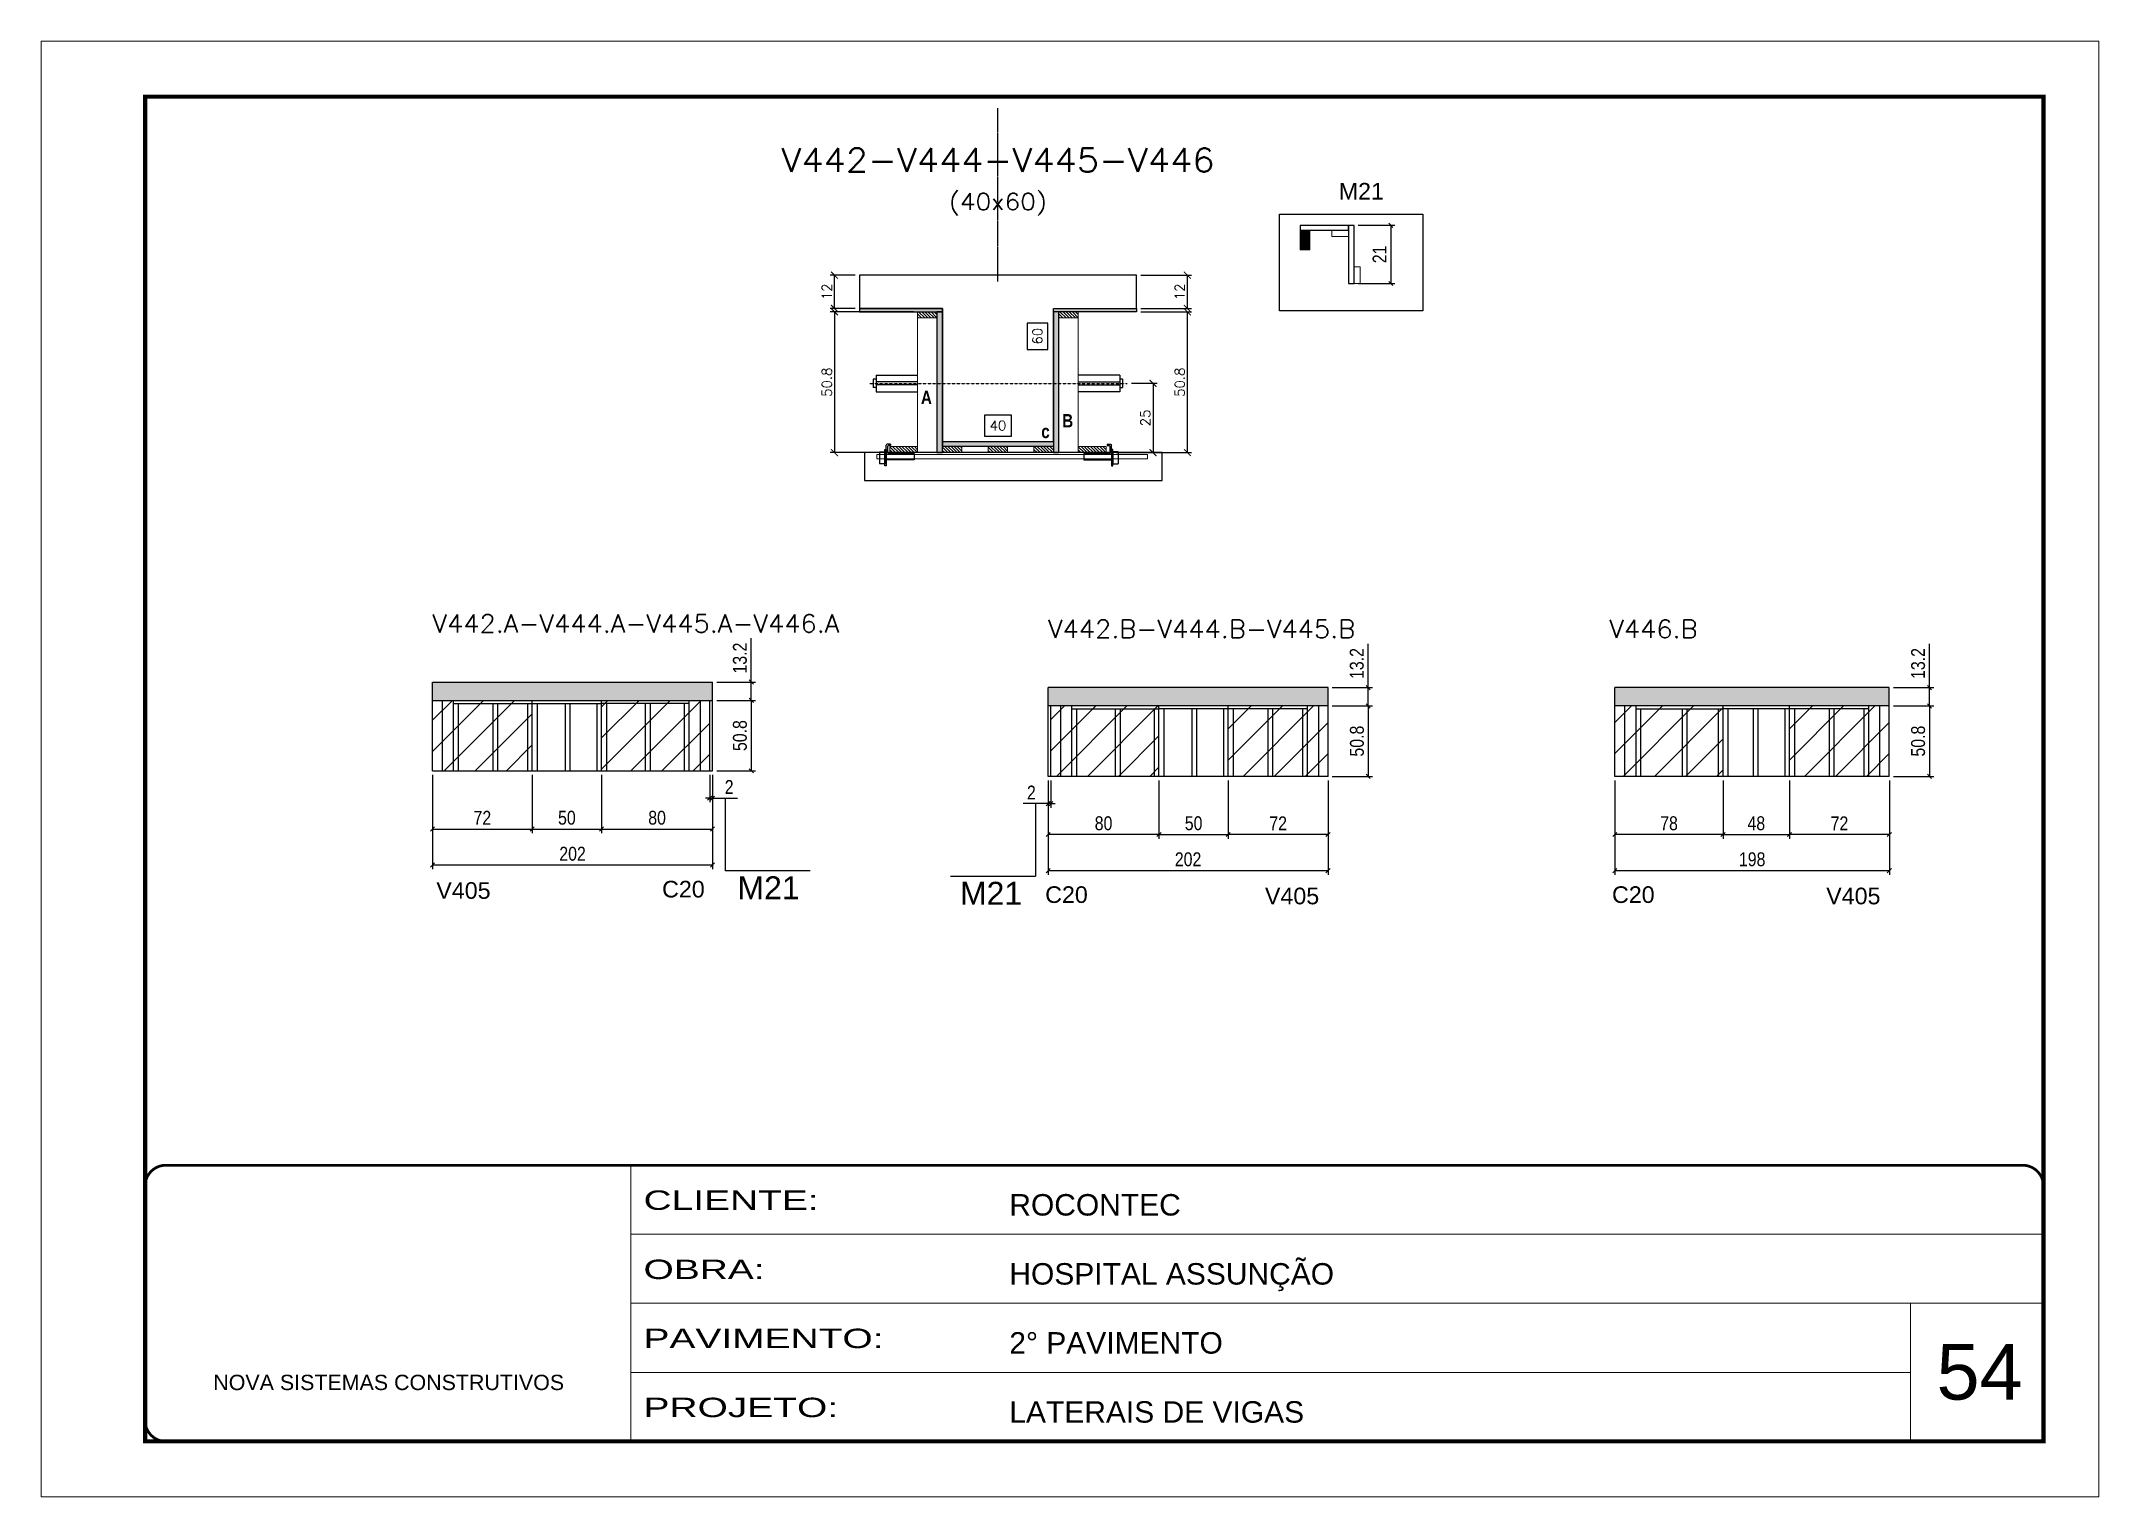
# Model space of a CAD drawing. Extents: x 137137 to 143418, y 10464 to 34486.
# Drawn here: x 138722 to 140207, y 18504 to 19554 of the extents above; entities that cross this region are included whole.
import ezdxf
from ezdxf.enums import TextEntityAlignment as Align

# ---------------------------------------------------------------- set-up
doc = ezdxf.new("R2010")
doc.units = 0
for name, pattern in [('CONTINUO', [0]), ('DASHED', [0.75, 0.5, -0.25]), ('HIDDEN', [0.375, 0.25, -0.125])]:
    doc.linetypes.add(name, pattern=pattern)
for name, color, linetype in [('5', 5, 'Continuous'), ('barrote', 251, 'Continuous'), ('COTA', 241, 'Continuous'), ('Cota Seção (2x)', 4, 'Continuous'), ('detalhes', 4, 'Continuous'), ('NOMENCLATURA', 7, 'Continuous'), ('Painéis', 200, 'Continuous'), ('presilha', 1, 'Continuous'), ('Reaproveitamento', 251, 'Continuous'), ('SARR_2.2x7', 40, 'Continuous'), ('SARR_3.5x7', 81, 'Continuous'), ('TENSOR', 3, 'Continuous'), ('Texto de Titulo', 7, 'Continuous'), ('Texto Qtd Sarr', 242, 'Continuous')]:
    doc.layers.add(name, color=color, linetype=linetype)
for name, color, linetype, lineweight in [('CARIMBO', 255, 'Continuous', 9), ('CONCRETO', 251, 'Continuous', 25), ('Folhas', 255, 'Continuous', 9), ('Hachura', 251, 'Continuous', 9), ('Madeira', 126, 'Continuous', 18), ('Sarr 2.2x7', 40, 'Continuous', 9), ('SARRAFO DE PRESSAO', 251, 'DASHED', 9), ('SCO-___-LAJ', 2, 'Continuous', 0), ('Texto Seção', 7, 'Continuous', 15)]:
    doc.layers.add(name, color=color, linetype=linetype, lineweight=lineweight)
doc.styles.add('ARIAL', font='arial.ttf')
doc.styles.add('COTA TECNICA', font='techl___.ttf', dxfattribs={"height": 10})
doc.styles.add('REGUA-120', font='ROMANS.shx', dxfattribs={"height": 15})
doc.styles.add('Romans', font='romans.shx')
doc.styles.get("Standard").update_dxf_attribs({"font": 'arial.ttf'})
doc.styles.add('TECNICA', font='techb___.ttf', dxfattribs={"height": 10})
doc.styles.add('Tecnologia', font='')
doc.styles.get('Tecnologia').set_extended_font_data('Forgotten Futurist')
doc.dimstyles.new('Cota Seção (2x)', dxfattribs={"dimtxt": 7, "dimasz": 5, "dimexe": 3, "dimexo": 3, "dimgap": 2, "dimtad": 3, "dimdec": 1, "dimlfac": 0.5, "dimzin": 12, "dimdsep": 46, "dimtxsty": 'Romans', "dimblk": 'ARCHTICK', "dimcen": 0, "dimclrd": 4, "dimclre": 4, "dimclrt": 1, "dimadec": 1, "dimazin": 3, "dimtfac": 1, "dimtdec": 1, "dimtmove": 0, "dimatfit": 3, "dimldrblk": 'OBLIQUE', "dimfxl": 1, "dimtolj": 1, "dimtzin": 12, "dimarcsym": 0})
doc.dimstyles.new('Cota Seção interna', dxfattribs={"dimtxt": 7, "dimasz": 6, "dimexe": 0.18, "dimexo": 2, "dimgap": -4, "dimtad": 3, "dimdec": 1, "dimlfac": 0.5, "dimzin": 12, "dimdsep": 46, "dimtxsty": 'Romans', "dimblk": 'ARCHTICK', "dimcen": 0.09, "dimse1": 1, "dimse2": 1, "dimsd1": 1, "dimsd2": 1, "dimclrd": 180, "dimclre": 5, "dimclrt": 1, "dimadec": 0, "dimazin": 3, "dimtfac": 1, "dimtdec": 1, "dimtofl": 0, "dimtmove": 0, "dimatfit": 3, "dimldrblk": 'ARCHTICK', "dimfxl": 1, "dimtolj": 1, "dimtzin": 0, "dimarcsym": 0})
doc.dimstyles.new('PAINEL', dxfattribs={"dimtxt": 10, "dimasz": 3, "dimexe": 3, "dimexo": 3, "dimgap": 3, "dimtad": 1, "dimdec": 1, "dimzin": 12, "dimdsep": 46, "dimtxsty": 'COTA TECNICA', "dimblk1": 'OBLIQUE', "dimblk2": 'OBLIQUE', "dimsah": 1, "dimcen": 0.9, "dimclrd": 4, "dimclre": 4, "dimclrt": 240, "dimadec": 1, "dimazin": 3, "dimtfac": 1, "dimtdec": 1, "dimtmove": 0, "dimatfit": 3, "dimfxl": 1, "dimtolj": 1, "dimtzin": 12, "dimarcsym": 0})
pattern_1 = [(45, (-1585, -4e-12), (-11.2253202, 11.2253202), [])]
pattern_2 = [(45, (-1745.404, -4e-12), (-11.2253202, 11.2253202), [])]

msp = doc.modelspace()

# ---------------------------------------------------------------- texts
at = {"layer": '5', "color": 7, "linetype": 'Continuous'}
msp.add_text('M21', height=12, rotation=359.99996, dxfattribs=at).set_placement((139658.73, 19440.06))
at = {"layer": '5', "linetype": 'Continuous'}
for s, rotation, p in [('C20', 359.99996, (139170.42, 18936.64)), ('V405', 359.99996, (139007.48, 18935.66)), ('C20', 0.00004, (139446.88, 18932.68)), ('V405', 0.00004, (139605.48, 18931.7)), ('C20', 0.00004, (139855.95, 18932.68)), ('V405', 0.00004, (140010.55, 18931.7))]:
    msp.add_text(s, height=12, rotation=rotation, dxfattribs=at).set_placement(p)
at = {"layer": 'CARIMBO', "style": 'ARIAL'}
msp.add_text('54', height=40, dxfattribs=at).set_placement((140090.15, 18574.44))
at = {"layer": 'detalhes', "style": 'TECNICA'}
for s, p in [('A', (139357.19, 19292.53)), ('c', (139444.05, 19268)), ('B', (139459.15, 19275.69))]:
    msp.add_text(s, height=9.6, dxfattribs=at).set_placement(p)
at = {"layer": 'NOMENCLATURA', "linetype": 'Continuous'}
for p in [(139224.82, 18935.37), (139385.43, 18931.42)]:
    msp.add_text('M21', height=16.5, dxfattribs=at).set_placement(p)
at = {"layer": 'Texto Seção', "style": 'REGUA-120', "width": 1.05}
for s, p in [('V442.A-V444.A-V445.A-V446.A', (139004.72, 19127.76)), ('V442.B-V444.B-V445.B', (139448.96, 19123.81)), ('V446.B', (139854.03, 19123.81))]:
    msp.add_text(s, height=13, dxfattribs=at).set_placement(p)

# ---------------------------------------------------------------- blocks, each defined once
blk = doc.blocks.new('9999999999')
at = {"color": 30, "linetype": 'CONTINUO'}
for p, q in [((98564.6, 34230.2), (98564.6, 34429.4)), ((98564.6, 34379.6), (99584, 34379.6)), ((98564.6, 34329.8), (99488, 34329.8)), ((99584, 34329.8), (99488, 34329.8)), ((99488, 34329.8), (99488, 34230.2)), ((98564.6, 34280), (99488, 34280))]:
    blk.add_line(p, q, dxfattribs=at)
at = {"color": 30, "linetype": 'CONTINUO', "const_width": 2}
blk.add_lwpolyline([(99584, 34230.2), (99584, 34414.4, 0.414214), (99569, 34429.4), (98229, 34429.4, 0.414214), (98214, 34414.4), (98214, 34245.2, 0.414214), (98229, 34230.2), (99584, 34230.2)], format="xyb", dxfattribs=at)
at = {"layer": 'Folhas'}
blk.add_lwpolyline([(98139, 34190.2), (99624, 34190.2), (99624, 35240.2), (98139, 35240.2)], close=True, dxfattribs=at)
at = {"layer": 'Folhas', "color": 30, "const_width": 3}
blk.add_lwpolyline([(98214, 34230.2), (99584, 34230.2), (99584, 35200.2), (98214, 35200.2)], close=True, dxfattribs=at)
at = {"color": 7, "linetype": 'Continuous', "ltscale": 5, "style": 'ARIAL'}
for s, height, p in [('ROCONTEC', 15.48, (98837.7, 34393.1)), ('HOSPITAL ASSUNÇÃO', 15.483, (98837.7, 34343.3)), ('2° PAVIMENTO', 15.483, (98837.7, 34293.5)), ('NOVA SISTEMAS CONSTRUTIVOS', 11.059, (98263.2, 34267.2)), ('LATERAIS DE VIGAS', 15.483, (98837.7, 34243.7))]:
    blk.add_text(s, height=height, dxfattribs=at).set_placement(p)
at = {"layer": 'Folhas', "color": 7, "style": 'Tecnologia', "width": 1.5}
for s, p in [('CLIENTE:', (98573.7, 34397.2)), ('OBRA:', (98573.7, 34347.3)), ('PAVIMENTO:', (98573.7, 34297.5)), ('PROJETO:', (98573.7, 34247.7))]:
    blk.add_text(s, height=14, dxfattribs=at).set_placement(p)
blk = doc.blocks.new('_ArchTick')
at = {"color": 0, "linetype": 'ByBlock', "const_width": 0.15}
blk.add_lwpolyline([(-0.5, -0.5), (0.5, 0.5)], dxfattribs=at)
blk = doc.blocks.new('*D1594')
at = {"layer": 'COTA', "color": 4, "lineweight": -2, "transparency": 16777216}
for p, q in [((139515.8, 19359.1), (139552.5, 19359.1)), ((139549.5, 19257.5), (139549.5, 19359.1)), ((139498.2, 19257.5), (139552.5, 19257.5))]:
    blk.add_line(p, q, dxfattribs=at)
at = {"layer": 'Defpoints', "color": 0, "transparency": 16777216}
for p in [(139512.8, 19359.1), (139549.5, 19359.1), (139495.2, 19257.5)]:
    blk.add_point(p, dxfattribs=at)
at = {"layer": 'COTA', "color": 4, "lineweight": -2, "transparency": 16777216, "xscale": 5, "yscale": 5, "zscale": 5}
for p, rotation in [((139549.5, 19359.1), 90), ((139549.5, 19257.5), 270)]:
    blk.add_blockref('_ArchTick', p, dxfattribs=dict(at, rotation=rotation))
at = {"layer": 'COTA', "color": 1, "transparency": 16777216, "insert": (139544, 19308.3), "char_height": 7, "attachment_point": 5, "rotation": 90, "style": 'Romans'}
blk.add_mtext('\\A1;50.8', dxfattribs=at)
blk = doc.blocks.new('_Oblique')
at = {"color": 0, "linetype": 'ByBlock', "lineweight": -2}
blk.add_line((-0.5, -0.5), (0.5, 0.5), dxfattribs=at)
blk = doc.blocks.new('*D1595')
at = {"layer": 'COTA', "color": 4, "lineweight": -2, "transparency": 16777216}
for p, q in [((139515.8, 19385.5), (139552.5, 19385.5)), ((139549.5, 19361.5), (139549.5, 19385.5)), ((139515.8, 19361.5), (139552.5, 19361.5))]:
    blk.add_line(p, q, dxfattribs=at)
at = {"layer": 'Defpoints', "color": 0, "transparency": 16777216}
for p in [(139512.8, 19385.5), (139549.5, 19385.5), (139512.8, 19361.5)]:
    blk.add_point(p, dxfattribs=at)
at = {"layer": 'COTA', "color": 4, "lineweight": -2, "transparency": 16777216, "xscale": 5, "yscale": 5, "zscale": 5}
for p, rotation in [((139549.5, 19385.5), 90), ((139549.5, 19361.5), 270)]:
    blk.add_blockref('_ArchTick', p, dxfattribs=dict(at, rotation=rotation))
at = {"layer": 'COTA', "color": 1, "transparency": 16777216, "insert": (139544, 19373.5), "char_height": 7, "attachment_point": 5, "rotation": 90, "style": 'Romans'}
blk.add_mtext('\\A1;12', dxfattribs=at)
blk = doc.blocks.new('*D1596')
at = {"layer": 'Cota Seção (2x)', "color": 180, "lineweight": -2, "transparency": 16777216}
for p, q in [((139448.8, 19351), (139433.8, 19351)), ((139433.8, 19351), (139433.8, 19332)), ((139448.8, 19332), (139448.8, 19351)), ((139433.8, 19332), (139448.8, 19332))]:
    blk.add_line(p, q, dxfattribs=at)
at = {"layer": 'Defpoints', "color": 0, "transparency": 16777216}
for p in [(139452.8, 19385.5), (139452.8, 19385.5), (139452.8, 19265.5)]:
    blk.add_point(p, dxfattribs=at)
at = {"layer": 'Cota Seção (2x)', "color": 1, "transparency": 16777216, "insert": (139441.3, 19341.5), "char_height": 7, "attachment_point": 5, "rotation": 90, "style": 'Romans'}
blk.add_mtext('\\A1;60', dxfattribs=at)
blk = doc.blocks.new('PRESILHA METÁLICA 1')
at = {"layer": 'presilha'}
for p, q in [((0, 13), (6, 13)), ((0, 13), (0, 0)), ((6, 0), (0, 0)), ((6, 15.5), (7.5, 15.5)), ((6, -2.5), (6, 15.5)), ((6, 13), (6, 0)), ((7.5, 10.6), (7.5, 19.9)), ((7.5, 15.5), (7.5, -2.5)), ((37.5, 4.1), (7.5, 4.1)), ((12, 21), (8.6, 21)), ((9, 11.6), (9, 18.9)), ((12, 19.5), (9.6, 19.5)), ((37.5, 11), (9.6, 11)), ((12, 21), (12, 19.5)), ((37.5, 11), (37.5, 4.1)), ((7.5, -2.5), (6, -2.5))]:
    blk.add_line(p, q, dxfattribs=at)
for centre, radius, start, end in [((8.6, 19.9), 1.14, 90, 180), ((9.6, 18.9), 0.57, 90, 180), ((9.6, 11.6), 0.57, 180, 270)]:
    blk.add_arc(centre, radius, start, end, dxfattribs=at)
blk = doc.blocks.new('*D1597')
at = {"layer": 'Cota Seção (2x)', "color": 180, "lineweight": -2, "transparency": 16777216}
for p, q in [((139422.5, 19284.5), (139403.1, 19284.5)), ((139403.1, 19284.5), (139403.1, 19269.5)), ((139422.5, 19269.5), (139422.5, 19284.5)), ((139403.1, 19269.5), (139422.5, 19269.5))]:
    blk.add_line(p, q, dxfattribs=at)
at = {"layer": 'Defpoints', "color": 0, "transparency": 16777216}
for p in [(139452.8, 19265.5), (139372.8, 19257.5), (139452.8, 19257.5)]:
    blk.add_point(p, dxfattribs=at)
at = {"layer": 'Cota Seção (2x)', "color": 1, "transparency": 16777216, "insert": (139412.8, 19277), "char_height": 7, "attachment_point": 5, "style": 'Romans'}
blk.add_mtext('\\A1;40', dxfattribs=at)
blk = doc.blocks.new('*D1598')
at = {"layer": 'COTA', "color": 4, "lineweight": -2, "transparency": 16777216}
for p, q in [((139351.8, 19359.1), (139291.8, 19359.1)), ((139294.8, 19359.1), (139294.8, 19257.5)), ((139351.8, 19257.5), (139291.8, 19257.5))]:
    blk.add_line(p, q, dxfattribs=at)
at = {"layer": 'Defpoints', "color": 0, "transparency": 16777216}
for p in [(139354.8, 19359.1), (139294.8, 19257.5), (139354.8, 19257.5)]:
    blk.add_point(p, dxfattribs=at)
at = {"layer": 'COTA', "color": 4, "lineweight": -2, "transparency": 16777216, "xscale": 5, "yscale": 5, "zscale": 5}
for p, rotation in [((139294.8, 19359.1), 90), ((139294.8, 19257.5), 270)]:
    blk.add_blockref('_ArchTick', p, dxfattribs=dict(at, rotation=rotation))
at = {"layer": 'COTA', "color": 1, "transparency": 16777216, "insert": (139289.3, 19308.3), "char_height": 7, "attachment_point": 5, "rotation": 90, "style": 'Romans'}
blk.add_mtext('\\A1;50.8', dxfattribs=at)
blk = doc.blocks.new('*D1599')
at = {"layer": 'COTA', "color": 4, "lineweight": -2, "transparency": 16777216}
for p, q in [((139509.1, 19307.5), (139527.7, 19307.5)), ((139524.7, 19307.5), (139524.7, 19257.5)), ((139509.1, 19257.5), (139527.7, 19257.5))]:
    blk.add_line(p, q, dxfattribs=at)
at = {"layer": 'Defpoints', "color": 0, "transparency": 16777216}
for p in [(139506.1, 19307.5), (139506.1, 19257.5), (139524.7, 19257.5)]:
    blk.add_point(p, dxfattribs=at)
at = {"layer": 'COTA', "color": 4, "lineweight": -2, "transparency": 16777216, "xscale": 5, "yscale": 5, "zscale": 5}
for p, rotation in [((139524.7, 19307.5), 90), ((139524.7, 19257.5), 270)]:
    blk.add_blockref('_ArchTick', p, dxfattribs=dict(at, rotation=rotation))
at = {"layer": 'COTA', "color": 1, "transparency": 16777216, "insert": (139519.2, 19282.5), "char_height": 7, "attachment_point": 5, "rotation": 90, "style": 'Romans'}
blk.add_mtext('\\A1;25', dxfattribs=at)
blk = doc.blocks.new('titulo1')
at = {"layer": 'Defpoints', "color": 252, "linetype": 'HIDDEN', "ltscale": 2}
blk.add_line((0, 0), (0, 125), dxfattribs=at)
at = {"layer": 'Defpoints', "style": 'Romans', "oblique": 15}
blk.add_attdef('FOLHA', text='', height=10, dxfattribs=at).set_placement((0, 15.6), align=Align.MIDDLE_CENTER)
at = {"layer": 'Texto Qtd Sarr', "color": 3, "style": 'Romans', "oblique": 15}
for tag, height, p in [('TITULO', 17, (0, 71.4)), ('SEÇÃO', 12, (0, 41.5))]:
    blk.add_attdef(tag, text='', height=height, dxfattribs=at).set_placement(p, align=Align.MIDDLE_CENTER)
blk = doc.blocks.new('*D1899')
at = {"layer": 'COTA', "color": 4, "lineweight": -2, "transparency": 16777216}
for p, q in [((139309.8, 19385.5), (139291.8, 19385.5)), ((139294.8, 19361.5), (139294.8, 19385.5)), ((139309.8, 19361.5), (139291.8, 19361.5))]:
    blk.add_line(p, q, dxfattribs=at)
at = {"layer": 'Defpoints', "color": 0, "transparency": 16777216}
for p in [(139294.8, 19385.5), (139312.8, 19385.5), (139312.8, 19361.5)]:
    blk.add_point(p, dxfattribs=at)
at = {"layer": 'COTA', "color": 4, "lineweight": -2, "transparency": 16777216, "xscale": 5, "yscale": 5, "zscale": 5}
for p, rotation in [((139294.8, 19385.5), 90), ((139294.8, 19361.5), 270)]:
    blk.add_blockref('_ArchTick', p, dxfattribs=dict(at, rotation=rotation))
at = {"layer": 'COTA', "color": 1, "transparency": 16777216, "insert": (139289.3, 19373.5), "char_height": 7, "attachment_point": 5, "rotation": 90, "style": 'Romans'}
blk.add_mtext('\\A1;12', dxfattribs=at)
blk = doc.blocks.new('*D1900')
at = {"layer": 'Defpoints', "color": 0, "linetype": 'ByBlock', "transparency": 16777216}
for p in [(139669.8, 19421.5), (139669.8, 19379.5), (139696.3, 19379.5)]:
    blk.add_point(p, dxfattribs=at)
at = {"layer": 'Sarr 2.2x7', "color": 4, "linetype": 'ByBlock', "lineweight": -2, "transparency": 16777216}
for p, q in [((139672.8, 19421.5), (139699.3, 19421.5)), ((139696.3, 19421.5), (139696.3, 19379.5)), ((139672.8, 19379.5), (139699.3, 19379.5))]:
    blk.add_line(p, q, dxfattribs=at)
at = {"layer": 'Sarr 2.2x7', "color": 4, "linetype": 'ByBlock', "lineweight": -2, "transparency": 16777216, "xscale": 3, "yscale": 3, "zscale": 3}
for p, rotation in [((139696.3, 19421.5), 90), ((139696.3, 19379.5), 270)]:
    blk.add_blockref('_Oblique', p, dxfattribs=dict(at, rotation=rotation))
at = {"layer": 'Sarr 2.2x7', "color": 240, "linetype": 'ByBlock', "transparency": 16777216, "insert": (139688.2, 19400.5), "char_height": 10, "attachment_point": 5, "rotation": 90, "style": 'COTA TECNICA'}
blk.add_mtext('\\A1;21', dxfattribs=at)
blk = doc.blocks.new('*D1901')
at = {"layer": 'COTA', "color": 4, "lineweight": -2, "ltscale": 25, "transparency": 16777216}
for p, q in [((139004.7, 19025), (139004.7, 18957)), ((139206.8, 19025), (139206.8, 18957)), ((139206.8, 18960), (139004.7, 18960))]:
    blk.add_line(p, q, dxfattribs=at)
at = {"layer": 'Defpoints', "color": 0, "ltscale": 25, "transparency": 16777216}
for p in [(139004.7, 19028), (139206.8, 19028), (139004.7, 18960)]:
    blk.add_point(p, dxfattribs=at)
at = {"layer": 'COTA', "color": 4, "lineweight": -2, "ltscale": 25, "transparency": 16777216, "xscale": 3, "yscale": 3, "zscale": 3, "rotation": 180}
blk.add_blockref('_Oblique', (139004.7, 18960), dxfattribs=at)
at = {"layer": 'COTA', "color": 4, "lineweight": -2, "ltscale": 25, "transparency": 16777216, "xscale": 3, "yscale": 3, "zscale": 3}
blk.add_blockref('_Oblique', (139206.8, 18960), dxfattribs=at)
at = {"layer": 'COTA', "color": 240, "ltscale": 25, "transparency": 16777216, "insert": (139105.8, 18968.1), "char_height": 10, "attachment_point": 5, "style": 'COTA TECNICA'}
blk.add_mtext('\\A1;202', dxfattribs=at)
blk = doc.blocks.new('*D1902')
at = {"layer": 'COTA', "color": 4, "lineweight": -2, "ltscale": 25, "transparency": 16777216}
for p, q in [((139004.7, 19025), (139004.7, 18983)), ((139076.7, 19025), (139076.7, 18983)), ((139004.7, 18986), (139076.7, 18986))]:
    blk.add_line(p, q, dxfattribs=at)
at = {"layer": 'Defpoints', "color": 0, "ltscale": 25, "transparency": 16777216}
for p in [(139004.7, 19028), (139076.7, 19028), (139076.7, 18986)]:
    blk.add_point(p, dxfattribs=at)
at = {"layer": 'COTA', "color": 4, "lineweight": -2, "ltscale": 25, "transparency": 16777216, "xscale": 3, "yscale": 3, "zscale": 3, "rotation": 180}
blk.add_blockref('_Oblique', (139004.7, 18986), dxfattribs=at)
at = {"layer": 'COTA', "color": 4, "lineweight": -2, "ltscale": 25, "transparency": 16777216, "xscale": 3, "yscale": 3, "zscale": 3}
blk.add_blockref('_Oblique', (139076.7, 18986), dxfattribs=at)
at = {"layer": 'COTA', "color": 240, "ltscale": 25, "transparency": 16777216, "insert": (139040.7, 18994.1), "char_height": 10, "attachment_point": 5, "style": 'COTA TECNICA'}
blk.add_mtext('\\A1;72', dxfattribs=at)
blk = doc.blocks.new('*D1600')
at = {"layer": 'COTA', "color": 4, "lineweight": -2, "ltscale": 25, "transparency": 16777216}
for p, q in [((139126.7, 19025), (139126.7, 18983)), ((139206.8, 19025), (139206.8, 18983)), ((139126.7, 18986), (139206.8, 18986))]:
    blk.add_line(p, q, dxfattribs=at)
at = {"layer": 'Defpoints', "color": 0, "ltscale": 25, "transparency": 16777216}
for p in [(139126.7, 19028), (139206.8, 19028), (139206.8, 18986)]:
    blk.add_point(p, dxfattribs=at)
at = {"layer": 'COTA', "color": 4, "lineweight": -2, "ltscale": 25, "transparency": 16777216, "xscale": 3, "yscale": 3, "zscale": 3, "rotation": 180}
blk.add_blockref('_Oblique', (139126.7, 18986), dxfattribs=at)
at = {"layer": 'COTA', "color": 4, "lineweight": -2, "ltscale": 25, "transparency": 16777216, "xscale": 3, "yscale": 3, "zscale": 3}
blk.add_blockref('_Oblique', (139206.8, 18986), dxfattribs=at)
at = {"layer": 'COTA', "color": 240, "ltscale": 25, "transparency": 16777216, "insert": (139166.8, 18994.1), "char_height": 10, "attachment_point": 5, "style": 'COTA TECNICA'}
blk.add_mtext('\\A1;80', dxfattribs=at)
blk = doc.blocks.new('*D1903')
at = {"layer": 'COTA', "color": 4, "lineweight": -2, "ltscale": 25, "transparency": 16777216}
for p, q in [((139209.8, 19078.8), (139237.8, 19078.8)), ((139234.8, 19078.8), (139234.8, 19028)), ((139209.8, 19028), (139237.8, 19028))]:
    blk.add_line(p, q, dxfattribs=at)
at = {"layer": 'Defpoints', "color": 0, "ltscale": 25, "transparency": 16777216}
for p in [(139206.8, 19078.8), (139206.8, 19028), (139234.8, 19028)]:
    blk.add_point(p, dxfattribs=at)
at = {"layer": 'COTA', "color": 4, "lineweight": -2, "ltscale": 25, "transparency": 16777216, "xscale": 3, "yscale": 3, "zscale": 3}
for p, rotation in [((139234.8, 19078.8), 90), ((139234.8, 19028), 270)]:
    blk.add_blockref('_Oblique', p, dxfattribs=dict(at, rotation=rotation))
at = {"layer": 'COTA', "color": 240, "ltscale": 25, "transparency": 16777216, "insert": (139226.6, 19053.4), "char_height": 10, "attachment_point": 5, "rotation": 90, "style": 'COTA TECNICA'}
blk.add_mtext('\\A1;50.8', dxfattribs=at)
blk = doc.blocks.new('*D1904')
at = {"layer": 'COTA', "color": 4, "lineweight": -2, "ltscale": 25, "transparency": 16777216}
for p, q in [((139234.8, 19092), (139234.8, 19123.7)), ((139209.8, 19092), (139237.8, 19092)), ((139234.8, 19078.8), (139234.8, 19092)), ((139209.8, 19078.8), (139237.8, 19078.8))]:
    blk.add_line(p, q, dxfattribs=at)
at = {"layer": 'Defpoints', "color": 0, "ltscale": 25, "transparency": 16777216}
for p in [(139206.8, 19092), (139234.8, 19092), (139206.8, 19078.8)]:
    blk.add_point(p, dxfattribs=at)
at = {"layer": 'COTA', "color": 4, "lineweight": -2, "ltscale": 25, "transparency": 16777216, "xscale": 3, "yscale": 3, "zscale": 3}
for p, rotation in [((139234.8, 19092), 90), ((139234.8, 19078.8), 270)]:
    blk.add_blockref('_Oblique', p, dxfattribs=dict(at, rotation=rotation))
at = {"layer": 'COTA', "color": 240, "ltscale": 25, "transparency": 16777216, "insert": (139226.6, 19109.3), "char_height": 10, "attachment_point": 5, "rotation": 90, "style": 'COTA TECNICA'}
blk.add_mtext('\\A1;13.2', dxfattribs=at)
blk = doc.blocks.new('*D1905')
at = {"layer": 'COTA', "color": 4, "lineweight": -2, "ltscale": 25, "transparency": 16777216}
for p, q in [((139204.8, 19025), (139204.8, 19005.3)), ((139206.8, 19025), (139206.8, 19005.3)), ((139204.8, 19008.3), (139201.8, 19008.3)), ((139204.8, 19008.3), (139206.8, 19008.3)), ((139206.8, 19008.3), (139224.9, 19008.3))]:
    blk.add_line(p, q, dxfattribs=at)
at = {"layer": 'Defpoints', "color": 0, "ltscale": 25, "transparency": 16777216}
for p in [(139204.8, 19028), (139206.8, 19028), (139206.8, 19008.3)]:
    blk.add_point(p, dxfattribs=at)
at = {"layer": 'COTA', "color": 4, "lineweight": -2, "ltscale": 25, "transparency": 16777216, "xscale": 3, "yscale": 3, "zscale": 3}
blk.add_blockref('_Oblique', (139204.8, 19008.3), dxfattribs=at)
at = {"layer": 'COTA', "color": 4, "lineweight": -2, "ltscale": 25, "transparency": 16777216, "xscale": 3, "yscale": 3, "zscale": 3, "rotation": 180}
blk.add_blockref('_Oblique', (139206.8, 19008.3), dxfattribs=at)
at = {"layer": 'COTA', "color": 240, "ltscale": 25, "transparency": 16777216, "insert": (139218.8, 19016.3), "char_height": 10, "attachment_point": 5, "style": 'COTA TECNICA'}
blk.add_mtext('\\A1;2', dxfattribs=at)
blk = doc.blocks.new('*D1906')
at = {"layer": 'COTA', "color": 4, "lineweight": -2, "ltscale": 25, "transparency": 16777216}
for p, q in [((139449, 19021), (139449, 18953)), ((139651, 19021), (139651, 18953)), ((139449, 18956), (139651, 18956))]:
    blk.add_line(p, q, dxfattribs=at)
at = {"layer": 'Defpoints', "color": 0, "ltscale": 25, "transparency": 16777216}
for p in [(139449, 19024), (139651, 19024), (139651, 18956)]:
    blk.add_point(p, dxfattribs=at)
at = {"layer": 'COTA', "color": 4, "lineweight": -2, "ltscale": 25, "transparency": 16777216, "xscale": 3, "yscale": 3, "zscale": 3, "rotation": 180}
blk.add_blockref('_Oblique', (139449, 18956), dxfattribs=at)
at = {"layer": 'COTA', "color": 4, "lineweight": -2, "ltscale": 25, "transparency": 16777216, "xscale": 3, "yscale": 3, "zscale": 3}
blk.add_blockref('_Oblique', (139651, 18956), dxfattribs=at)
at = {"layer": 'COTA', "color": 240, "ltscale": 25, "transparency": 16777216, "insert": (139550, 18964.1), "char_height": 10, "attachment_point": 5, "style": 'COTA TECNICA'}
blk.add_mtext('\\A1;202', dxfattribs=at)
blk = doc.blocks.new('*D1907')
at = {"layer": 'COTA', "color": 4, "lineweight": -2, "ltscale": 25, "transparency": 16777216}
for p, q in [((139579, 19021), (139579, 18979)), ((139651, 19021), (139651, 18979)), ((139651, 18982), (139579, 18982))]:
    blk.add_line(p, q, dxfattribs=at)
at = {"layer": 'Defpoints', "color": 0, "ltscale": 25, "transparency": 16777216}
for p in [(139579, 19024), (139651, 19024), (139579, 18982)]:
    blk.add_point(p, dxfattribs=at)
at = {"layer": 'COTA', "color": 4, "lineweight": -2, "ltscale": 25, "transparency": 16777216, "xscale": 3, "yscale": 3, "zscale": 3, "rotation": 180}
blk.add_blockref('_Oblique', (139579, 18982), dxfattribs=at)
at = {"layer": 'COTA', "color": 4, "lineweight": -2, "ltscale": 25, "transparency": 16777216, "xscale": 3, "yscale": 3, "zscale": 3}
blk.add_blockref('_Oblique', (139651, 18982), dxfattribs=at)
at = {"layer": 'COTA', "color": 240, "ltscale": 25, "transparency": 16777216, "insert": (139615, 18990.1), "char_height": 10, "attachment_point": 5, "style": 'COTA TECNICA'}
blk.add_mtext('\\A1;72', dxfattribs=at)
blk = doc.blocks.new('*D1657')
at = {"layer": 'COTA', "color": 4, "lineweight": -2, "ltscale": 25, "transparency": 16777216}
for p, q in [((139449, 19021), (139449, 18979)), ((139529, 19021), (139529, 18979)), ((139529, 18982), (139449, 18982))]:
    blk.add_line(p, q, dxfattribs=at)
at = {"layer": 'Defpoints', "color": 0, "ltscale": 25, "transparency": 16777216}
for p in [(139449, 19024), (139529, 19024), (139449, 18982)]:
    blk.add_point(p, dxfattribs=at)
at = {"layer": 'COTA', "color": 4, "lineweight": -2, "ltscale": 25, "transparency": 16777216, "xscale": 3, "yscale": 3, "zscale": 3, "rotation": 180}
blk.add_blockref('_Oblique', (139449, 18982), dxfattribs=at)
at = {"layer": 'COTA', "color": 4, "lineweight": -2, "ltscale": 25, "transparency": 16777216, "xscale": 3, "yscale": 3, "zscale": 3}
blk.add_blockref('_Oblique', (139529, 18982), dxfattribs=at)
at = {"layer": 'COTA', "color": 240, "ltscale": 25, "transparency": 16777216, "insert": (139489, 18990.1), "char_height": 10, "attachment_point": 5, "style": 'COTA TECNICA'}
blk.add_mtext('\\A1;80', dxfattribs=at)
blk = doc.blocks.new('*D1908')
at = {"layer": 'COTA', "color": 4, "lineweight": -2, "ltscale": 25, "transparency": 16777216}
for p, q in [((139449, 19021), (139449, 19001.3)), ((139451, 19021), (139451, 19001.3)), ((139449, 19004.3), (139430.9, 19004.3)), ((139451, 19004.3), (139449, 19004.3)), ((139451, 19004.3), (139454, 19004.3))]:
    blk.add_line(p, q, dxfattribs=at)
at = {"layer": 'Defpoints', "color": 0, "ltscale": 25, "transparency": 16777216}
for p in [(139449, 19024), (139451, 19024), (139449, 19004.3)]:
    blk.add_point(p, dxfattribs=at)
at = {"layer": 'COTA', "color": 4, "lineweight": -2, "ltscale": 25, "transparency": 16777216, "xscale": 3, "yscale": 3, "zscale": 3}
blk.add_blockref('_Oblique', (139449, 19004.3), dxfattribs=at)
at = {"layer": 'COTA', "color": 4, "lineweight": -2, "ltscale": 25, "transparency": 16777216, "xscale": 3, "yscale": 3, "zscale": 3, "rotation": 180}
blk.add_blockref('_Oblique', (139451, 19004.3), dxfattribs=at)
at = {"layer": 'COTA', "color": 240, "ltscale": 25, "transparency": 16777216, "insert": (139436.9, 19012.3), "char_height": 10, "attachment_point": 5, "style": 'COTA TECNICA'}
blk.add_mtext('\\A1;2', dxfattribs=at)
blk = doc.blocks.new('*D1909')
at = {"layer": 'COTA', "color": 4, "lineweight": -2, "ltscale": 25, "transparency": 16777216}
for p, q in [((139654, 19074.8), (139683, 19074.8)), ((139680, 19074.8), (139680, 19024)), ((139654, 19024), (139683, 19024))]:
    blk.add_line(p, q, dxfattribs=at)
at = {"layer": 'Defpoints', "color": 0, "ltscale": 25, "transparency": 16777216}
for p in [(139651, 19074.8), (139651, 19024), (139680, 19024)]:
    blk.add_point(p, dxfattribs=at)
at = {"layer": 'COTA', "color": 4, "lineweight": -2, "ltscale": 25, "transparency": 16777216, "xscale": 3, "yscale": 3, "zscale": 3}
for p, rotation in [((139680, 19074.8), 90), ((139680, 19024), 270)]:
    blk.add_blockref('_Oblique', p, dxfattribs=dict(at, rotation=rotation))
at = {"layer": 'COTA', "color": 240, "ltscale": 25, "transparency": 16777216, "insert": (139671.9, 19049.4), "char_height": 10, "attachment_point": 5, "rotation": 90, "style": 'COTA TECNICA'}
blk.add_mtext('\\A1;50.8', dxfattribs=at)
blk = doc.blocks.new('*D1910')
at = {"layer": 'COTA', "color": 4, "lineweight": -2, "ltscale": 25, "transparency": 16777216}
for p, q in [((139680, 19088), (139680, 19119.7)), ((139654, 19088), (139683, 19088)), ((139680, 19074.8), (139680, 19088)), ((139654, 19074.8), (139683, 19074.8))]:
    blk.add_line(p, q, dxfattribs=at)
at = {"layer": 'Defpoints', "color": 0, "ltscale": 25, "transparency": 16777216}
for p in [(139651, 19088), (139680, 19088), (139651, 19074.8)]:
    blk.add_point(p, dxfattribs=at)
at = {"layer": 'COTA', "color": 4, "lineweight": -2, "ltscale": 25, "transparency": 16777216, "xscale": 3, "yscale": 3, "zscale": 3}
for p, rotation in [((139680, 19088), 90), ((139680, 19074.8), 270)]:
    blk.add_blockref('_Oblique', p, dxfattribs=dict(at, rotation=rotation))
at = {"layer": 'COTA', "color": 240, "ltscale": 25, "transparency": 16777216, "insert": (139671.8, 19105.4), "char_height": 10, "attachment_point": 5, "rotation": 90, "style": 'COTA TECNICA'}
blk.add_mtext('\\A1;13.2', dxfattribs=at)
blk = doc.blocks.new('*D1911')
at = {"layer": 'COTA', "color": 4, "lineweight": -2, "ltscale": 25, "transparency": 16777216}
for p, q in [((139076.7, 19025), (139076.7, 18983)), ((139126.7, 19025), (139126.7, 18983)), ((139076.7, 18986), (139126.7, 18986))]:
    blk.add_line(p, q, dxfattribs=at)
at = {"layer": 'Defpoints', "color": 0, "ltscale": 25, "transparency": 16777216}
for p in [(139076.7, 19028), (139126.7, 19028), (139126.7, 18986)]:
    blk.add_point(p, dxfattribs=at)
at = {"layer": 'COTA', "color": 4, "lineweight": -2, "ltscale": 25, "transparency": 16777216, "xscale": 3, "yscale": 3, "zscale": 3, "rotation": 180}
blk.add_blockref('_Oblique', (139076.7, 18986), dxfattribs=at)
at = {"layer": 'COTA', "color": 4, "lineweight": -2, "ltscale": 25, "transparency": 16777216, "xscale": 3, "yscale": 3, "zscale": 3}
blk.add_blockref('_Oblique', (139126.7, 18986), dxfattribs=at)
at = {"layer": 'COTA', "color": 240, "ltscale": 25, "transparency": 16777216, "insert": (139101.7, 18994.1), "char_height": 10, "attachment_point": 5, "style": 'COTA TECNICA'}
blk.add_mtext('\\A1;50', dxfattribs=at)
blk = doc.blocks.new('*D1658')
at = {"layer": 'COTA', "color": 4, "lineweight": -2, "ltscale": 25, "transparency": 16777216}
for p, q in [((139529, 19021), (139529, 18979)), ((139579, 19021), (139579, 18979)), ((139529, 18982), (139579, 18982))]:
    blk.add_line(p, q, dxfattribs=at)
at = {"layer": 'Defpoints', "color": 0, "ltscale": 25, "transparency": 16777216}
for p in [(139529, 19024), (139579, 19024), (139579, 18982)]:
    blk.add_point(p, dxfattribs=at)
at = {"layer": 'COTA', "color": 4, "lineweight": -2, "ltscale": 25, "transparency": 16777216, "xscale": 3, "yscale": 3, "zscale": 3, "rotation": 180}
blk.add_blockref('_Oblique', (139529, 18982), dxfattribs=at)
at = {"layer": 'COTA', "color": 4, "lineweight": -2, "ltscale": 25, "transparency": 16777216, "xscale": 3, "yscale": 3, "zscale": 3}
blk.add_blockref('_Oblique', (139579, 18982), dxfattribs=at)
at = {"layer": 'COTA', "color": 240, "ltscale": 25, "transparency": 16777216, "insert": (139554, 18990.1), "char_height": 10, "attachment_point": 5, "style": 'COTA TECNICA'}
blk.add_mtext('\\A1;50', dxfattribs=at)
blk = doc.blocks.new('*D1912')
at = {"layer": 'COTA', "color": 4, "lineweight": -2, "ltscale": 25, "transparency": 16777216}
for p, q in [((139858, 19021), (139858, 18953)), ((140056.1, 19021), (140056.1, 18953)), ((139858, 18956), (140056.1, 18956))]:
    blk.add_line(p, q, dxfattribs=at)
at = {"layer": 'Defpoints', "color": 0, "ltscale": 25, "transparency": 16777216}
for p in [(139858, 19024), (140056.1, 19024), (140056.1, 18956)]:
    blk.add_point(p, dxfattribs=at)
at = {"layer": 'COTA', "color": 4, "lineweight": -2, "ltscale": 25, "transparency": 16777216, "xscale": 3, "yscale": 3, "zscale": 3, "rotation": 180}
blk.add_blockref('_Oblique', (139858, 18956), dxfattribs=at)
at = {"layer": 'COTA', "color": 4, "lineweight": -2, "ltscale": 25, "transparency": 16777216, "xscale": 3, "yscale": 3, "zscale": 3}
blk.add_blockref('_Oblique', (140056.1, 18956), dxfattribs=at)
at = {"layer": 'COTA', "color": 240, "ltscale": 25, "transparency": 16777216, "insert": (139957.1, 18964.1), "char_height": 10, "attachment_point": 5, "style": 'COTA TECNICA'}
blk.add_mtext('\\A1;198', dxfattribs=at)
blk = doc.blocks.new('*D1913')
at = {"layer": 'COTA', "color": 4, "lineweight": -2, "ltscale": 25, "transparency": 16777216}
for p, q in [((139984.1, 19021), (139984.1, 18979)), ((140056.1, 19021), (140056.1, 18979)), ((140056.1, 18982), (139984.1, 18982))]:
    blk.add_line(p, q, dxfattribs=at)
at = {"layer": 'Defpoints', "color": 0, "ltscale": 25, "transparency": 16777216}
for p in [(139984.1, 19024), (140056.1, 19024), (139984.1, 18982)]:
    blk.add_point(p, dxfattribs=at)
at = {"layer": 'COTA', "color": 4, "lineweight": -2, "ltscale": 25, "transparency": 16777216, "xscale": 3, "yscale": 3, "zscale": 3, "rotation": 180}
blk.add_blockref('_Oblique', (139984.1, 18982), dxfattribs=at)
at = {"layer": 'COTA', "color": 4, "lineweight": -2, "ltscale": 25, "transparency": 16777216, "xscale": 3, "yscale": 3, "zscale": 3}
blk.add_blockref('_Oblique', (140056.1, 18982), dxfattribs=at)
at = {"layer": 'COTA', "color": 240, "ltscale": 25, "transparency": 16777216, "insert": (140020.1, 18990.1), "char_height": 10, "attachment_point": 5, "style": 'COTA TECNICA'}
blk.add_mtext('\\A1;72', dxfattribs=at)
blk = doc.blocks.new('*D1659')
at = {"layer": 'COTA', "color": 4, "lineweight": -2, "ltscale": 25, "transparency": 16777216}
for p, q in [((139858, 19021), (139858, 18979)), ((139936.1, 19021), (139936.1, 18979)), ((139936.1, 18982), (139858, 18982))]:
    blk.add_line(p, q, dxfattribs=at)
at = {"layer": 'Defpoints', "color": 0, "ltscale": 25, "transparency": 16777216}
for p in [(139858, 19024), (139936.1, 19024), (139858, 18982)]:
    blk.add_point(p, dxfattribs=at)
at = {"layer": 'COTA', "color": 4, "lineweight": -2, "ltscale": 25, "transparency": 16777216, "xscale": 3, "yscale": 3, "zscale": 3, "rotation": 180}
blk.add_blockref('_Oblique', (139858, 18982), dxfattribs=at)
at = {"layer": 'COTA', "color": 4, "lineweight": -2, "ltscale": 25, "transparency": 16777216, "xscale": 3, "yscale": 3, "zscale": 3}
blk.add_blockref('_Oblique', (139936.1, 18982), dxfattribs=at)
at = {"layer": 'COTA', "color": 240, "ltscale": 25, "transparency": 16777216, "insert": (139897.1, 18990.1), "char_height": 10, "attachment_point": 5, "style": 'COTA TECNICA'}
blk.add_mtext('\\A1;78', dxfattribs=at)
blk = doc.blocks.new('*D1914')
at = {"layer": 'COTA', "color": 4, "lineweight": -2, "ltscale": 25, "transparency": 16777216}
for p, q in [((140059.1, 19074.8), (140088.1, 19074.8)), ((140085.1, 19074.8), (140085.1, 19024)), ((140059.1, 19024), (140088.1, 19024))]:
    blk.add_line(p, q, dxfattribs=at)
at = {"layer": 'Defpoints', "color": 0, "ltscale": 25, "transparency": 16777216}
for p in [(140056.1, 19074.8), (140056.1, 19024), (140085.1, 19024)]:
    blk.add_point(p, dxfattribs=at)
at = {"layer": 'COTA', "color": 4, "lineweight": -2, "ltscale": 25, "transparency": 16777216, "xscale": 3, "yscale": 3, "zscale": 3}
for p, rotation in [((140085.1, 19074.8), 90), ((140085.1, 19024), 270)]:
    blk.add_blockref('_Oblique', p, dxfattribs=dict(at, rotation=rotation))
at = {"layer": 'COTA', "color": 240, "ltscale": 25, "transparency": 16777216, "insert": (140076.9, 19049.4), "char_height": 10, "attachment_point": 5, "rotation": 90, "style": 'COTA TECNICA'}
blk.add_mtext('\\A1;50.8', dxfattribs=at)
blk = doc.blocks.new('*D1915')
at = {"layer": 'COTA', "color": 4, "lineweight": -2, "ltscale": 25, "transparency": 16777216}
for p, q in [((140085.1, 19088), (140085.1, 19119.7)), ((140059.1, 19088), (140088.1, 19088)), ((140085.1, 19074.8), (140085.1, 19088)), ((140059.1, 19074.8), (140088.1, 19074.8))]:
    blk.add_line(p, q, dxfattribs=at)
at = {"layer": 'Defpoints', "color": 0, "ltscale": 25, "transparency": 16777216}
for p in [(140056.1, 19088), (140085.1, 19088), (140056.1, 19074.8)]:
    blk.add_point(p, dxfattribs=at)
at = {"layer": 'COTA', "color": 4, "lineweight": -2, "ltscale": 25, "transparency": 16777216, "xscale": 3, "yscale": 3, "zscale": 3}
for p, rotation in [((140085.1, 19088), 90), ((140085.1, 19074.8), 270)]:
    blk.add_blockref('_Oblique', p, dxfattribs=dict(at, rotation=rotation))
at = {"layer": 'COTA', "color": 240, "ltscale": 25, "transparency": 16777216, "insert": (140076.9, 19105.4), "char_height": 10, "attachment_point": 5, "rotation": 90, "style": 'COTA TECNICA'}
blk.add_mtext('\\A1;13.2', dxfattribs=at)
blk = doc.blocks.new('*D1660')
at = {"layer": 'COTA', "color": 4, "lineweight": -2, "ltscale": 25, "transparency": 16777216}
for p, q in [((139936.1, 19021), (139936.1, 18979)), ((139984.1, 19021), (139984.1, 18979)), ((139936.1, 18982), (139984.1, 18982))]:
    blk.add_line(p, q, dxfattribs=at)
at = {"layer": 'Defpoints', "color": 0, "ltscale": 25, "transparency": 16777216}
for p in [(139936.1, 19024), (139984.1, 19024), (139984.1, 18982)]:
    blk.add_point(p, dxfattribs=at)
at = {"layer": 'COTA', "color": 4, "lineweight": -2, "ltscale": 25, "transparency": 16777216, "xscale": 3, "yscale": 3, "zscale": 3, "rotation": 180}
blk.add_blockref('_Oblique', (139936.1, 18982), dxfattribs=at)
at = {"layer": 'COTA', "color": 4, "lineweight": -2, "ltscale": 25, "transparency": 16777216, "xscale": 3, "yscale": 3, "zscale": 3}
blk.add_blockref('_Oblique', (139984.1, 18982), dxfattribs=at)
at = {"layer": 'COTA', "color": 240, "ltscale": 25, "transparency": 16777216, "insert": (139960.1, 18990.1), "char_height": 10, "attachment_point": 5, "style": 'COTA TECNICA'}
blk.add_mtext('\\A1;48', dxfattribs=at)

# ---------------------------------------------------------------- dimensions: what is measured, and where the dimension line sits
at = {"layer": 'COTA'}
for base, p1, p2, picture, middle in [((139294.82, 19385.5), (139312.8, 19361.5), (139312.8, 19385.5), '*D1899', (139289.32, 19373.5)), ((139549.51, 19385.5), (139512.79, 19361.5), (139512.79, 19385.5), '*D1595', (139544.01, 19373.5)), ((139294.82, 19257.5), (139354.79, 19359.1), (139354.79, 19257.5), '*D1598', (139289.32, 19308.3)), ((139549.51, 19359.1), (139495.19, 19257.5), (139512.79, 19359.1), '*D1594', (139544.01, 19308.3)), ((139524.65, 19257.5), (139506.1, 19307.47), (139506.1, 19257.5), '*D1599', (139519.15, 19282.49))]:
    dim = msp.add_linear_dim(base=base, p1=p1, p2=p2, angle=90, dimstyle='Cota Seção (2x)', dxfattribs=at)
    dim.commit()
    dim.dimension.update_dxf_attribs({"geometry": picture, "text_midpoint": middle})
at = {"layer": 'COTA', "ltscale": 25}
for base, p1, p2, angle, picture, middle in [((139234.77, 19091.95), (139206.78, 19078.75), (139206.78, 19091.95), 90, '*D1904', (139226.55, 19109.32)), ((139680, 19088), (139651.01, 19074.8), (139651.01, 19088), 90, '*D1910', (139671.78, 19105.36)), ((140085.07, 19088), (140056.08, 19074.8), (140056.08, 19088), 90, '*D1915', (140076.86, 19105.36)), ((139234.77, 19027.95), (139206.78, 19078.75), (139206.78, 19027.95), 90, '*D1903', (139226.64, 19053.35)), ((139680, 19024), (139651.01, 19074.8), (139651.01, 19024), 90, '*D1909', (139671.87, 19049.4)), ((140085.07, 19024), (140056.08, 19074.8), (140056.08, 19024), 90, '*D1914', (140076.94, 19049.4)), ((139448.97, 19004.3), (139450.97, 19024), (139448.97, 19024), 180, '*D1908', (139436.92, 19012.3)), ((139651.01, 18956.03), (139448.97, 19024), (139651.01, 19024), 180, '*D1906', (139549.99, 18964.14)), ((139579.01, 18982.02), (139651.01, 19024), (139579.01, 19024), 180, '*D1907', (139615.01, 18990.09)), ((140056.08, 18956.03), (139858.04, 19024), (140056.08, 19024), 180, '*D1912', (139957.06, 18964.14)), ((139984.08, 18982.02), (140056.08, 19024), (139984.08, 19024), 180, '*D1913', (140020.08, 18990.09))]:
    dim = msp.add_linear_dim(base=base, p1=p1, p2=p2, angle=angle, dimstyle='PAINEL', dxfattribs=at)
    dim.commit()
    dim.dimension.update_dxf_attribs({"geometry": picture, "text_midpoint": middle})
for base, p1, p2, picture, middle in [((139004.74, 18959.99), (139206.78, 19027.95), (139004.74, 19027.95), '*D1901', (139105.76, 18968.09)), ((139076.74, 18985.98), (139004.74, 19027.95), (139076.74, 19027.95), '*D1902', (139040.74, 18994.05)), ((139126.74, 18985.98), (139076.74, 19027.95), (139126.74, 19027.95), '*D1911', (139101.74, 18994.09)), ((139206.78, 19008.26), (139204.78, 19027.95), (139206.78, 19027.95), '*D1905', (139218.83, 19016.26)), ((139579.01, 18982.02), (139529.01, 19024), (139579.01, 19024), '*D1658', (139554.01, 18990.13)), ((139984.08, 18982.02), (139936.08, 19024), (139984.08, 19024), '*D1660', (139960.08, 18990.12))]:
    dim = msp.add_linear_dim(base=base, p1=p1, p2=p2, dimstyle='PAINEL', dxfattribs=at)
    dim.commit()
    dim.dimension.update_dxf_attribs({"geometry": picture, "text_midpoint": middle})
dim = msp.add_linear_dim(base=(139206.78, 18985.98), p1=(139126.74, 19027.95), p2=(139206.78, 19027.95), dimstyle='PAINEL', override={"dimtmove": 1}, dxfattribs=at)
dim.commit()
dim.dimension.update_dxf_attribs({"geometry": '*D1600', "text_midpoint": (139166.76, 18994.1)})
for base, p1, p2, picture, middle in [((139448.97, 18982.02), (139529.01, 19024), (139448.97, 19024), '*D1657', (139488.99, 18990.15)), ((139858.04, 18982.02), (139936.08, 19024), (139858.04, 19024), '*D1659', (139897.06, 18990.12))]:
    dim = msp.add_linear_dim(base=base, p1=p1, p2=p2, angle=180, dimstyle='PAINEL', override={"dimtmove": 1}, dxfattribs=at)
    dim.commit()
    dim.dimension.update_dxf_attribs({"geometry": picture, "text_midpoint": middle})
at = {"layer": 'Cota Seção (2x)'}
dim = msp.add_linear_dim(base=(139452.79, 19385.5), p1=(139452.79, 19265.5), p2=(139452.79, 19385.5), angle=90, dimstyle='Cota Seção interna', dxfattribs=at)
dim.commit()
dim.dimension.update_dxf_attribs({"geometry": '*D1596', "text_midpoint": (139452.79, 19341.5), "dimtype": 160})
dim = msp.add_linear_dim(base=(139452.79, 19265.5), p1=(139372.8, 19257.5), p2=(139452.79, 19257.5), dimstyle='Cota Seção interna', dxfattribs=at)
dim.commit()
dim.dimension.update_dxf_attribs({"geometry": '*D1597', "text_midpoint": (139412.79, 19277)})
at = {"layer": 'Sarr 2.2x7', "linetype": 'ByBlock'}
dim = msp.add_linear_dim(base=(139696.29, 19379.46), p1=(139669.84, 19421.46), p2=(139669.84, 19379.46), angle=90, dimstyle='PAINEL', override={"dimlfac": 0.5}, dxfattribs=at)
dim.commit()
dim.dimension.update_dxf_attribs({"geometry": '*D1900', "text_midpoint": (139688.23, 19400.46)})

# ---------------------------------------------------------------- hatches: boundary and pattern name
at = {"layer": 'COTA', "linetype": 'ByBlock'}
h = msp.add_hatch(dxfattribs=at)
h.set_pattern_fill('AR-CONC', color=256, scale=0.03)
h.set_pattern_definition([(50, (-370.7545, -14100.6727), (5.46554007, -0.47817257), [0.5715, -6.2865]), (355, (-370.7545, -14100.6727), (-1.05730264, 5.73170536), [0.4572, -5.02921753]), (100.4514447, (-370.299, -14100.7125), (4.40823741, 5.25353256), [0.48570026, -5.34270734]), (46.1842, (-370.7545, -14099.149), (8.13237123, -1.26126984), [0.85725, -9.42975]), (96.6355576, (-370.077, -14099.254), (7.122124, 7.42278374), [0.7285507, -8.01406824]), (351.184151, (-370.7545, -14099.149), (7.122124, 7.42278374), [0.685799, -7.54379196]), (21, (-369.9925, -14099.5297), (4.54843174, -3.06795595), [0.5715, -6.2865]), (326, (-369.9925, -14099.5297), (1.85406085, 5.52563898), [0.4572, -5.0292]), (71.451445, (-369.6135, -14099.7853), (6.40249258, 2.45768307), [0.48570026, -5.34269813]), (37.5, (-370.7545, -14100.6727), (0.092658098, 2.536651166), [0, -4.96824, 0, -5.1054, 0, -5.04825]), (7.5, (-370.7545, -14100.6727), (2.004589875, 3.005417245), [0, -2.91084, 0, -4.85394, 0, -1.92405]), (327.5, (-372.4538, -14100.6727), (4.067717855, -0.17186232), [0, -1.905, 0, -5.9436, 0, -7.8867]), (317.5, (-373.2158, -14100.6727), (4.44387544, 0.76279473), [0, -2.4765, 0, -3.94716, 0, -5.6007])])
h.paths.add_polyline_path([(139206.78, 19078.75), (139206.78, 19091.95), (139004.74, 19091.95), (139004.74, 19078.75)])
h = msp.add_hatch(dxfattribs=at)
h.set_pattern_fill('AR-CONC', color=256, scale=0.03)
h.set_pattern_definition([(50, (73.4816, -14104.628), (5.46554007, -0.47817257), [0.5715, -6.2865]), (355, (73.4816, -14104.628), (-1.05730264, 5.73170536), [0.4572, -5.02921753]), (100.4514447, (73.937, -14104.668), (4.40823741, 5.25353256), [0.48570026, -5.34270734]), (46.1842, (73.4816, -14103.104), (8.13237123, -1.26126984), [0.85725, -9.42975]), (96.6355576, (74.159, -14103.209), (7.122124, 7.42278374), [0.7285507, -8.01406824]), (351.184151, (73.482, -14103.104), (7.122124, 7.42278374), [0.685799, -7.54379196]), (21, (74.2436, -14103.485), (4.54843174, -3.06795595), [0.5715, -6.2865]), (326, (74.2436, -14103.485), (1.85406085, 5.52563898), [0.4572, -5.0292]), (71.451445, (74.6226, -14103.7407), (6.40249258, 2.45768307), [0.48570026, -5.34269813]), (37.5, (73.4816, -14104.628), (0.092658098, 2.536651166), [0, -4.96824, 0, -5.1054, 0, -5.04825]), (7.5, (73.4816, -14104.628), (2.004589875, 3.005417245), [0, -2.91084, 0, -4.85394, 0, -1.92405]), (327.5, (71.7824, -14104.628), (4.067717855, -0.17186232), [0, -1.905, 0, -5.9436, 0, -7.8867]), (317.5, (71.0204, -14104.628), (4.44387544, 0.76279473), [0, -2.4765, 0, -3.94716, 0, -5.6007])])
h.paths.add_polyline_path([(139651.01, 19074.8), (139651.01, 19088), (139448.97, 19088), (139448.97, 19074.8)])
h = msp.add_hatch(dxfattribs=at)
h.set_pattern_fill('AR-CONC', color=256, scale=0.03)
h.set_pattern_definition([(50, (478.553, -14104.628), (5.46554007, -0.47817257), [0.5715, -6.2865]), (355, (478.553, -14104.628), (-1.05730264, 5.73170536), [0.4572, -5.02921753]), (100.4514447, (479.0083, -14104.668), (4.40823741, 5.25353256), [0.48570026, -5.34270734]), (46.1842, (478.553, -14103.104), (8.13237123, -1.26126984), [0.85725, -9.42975]), (96.6355576, (479.2305, -14103.209), (7.122124, 7.42278374), [0.7285507, -8.01406824]), (351.184151, (478.553, -14103.104), (7.122124, 7.42278374), [0.685799, -7.54379196]), (21, (479.315, -14103.485), (4.54843174, -3.06795595), [0.5715, -6.2865]), (326, (479.315, -14103.485), (1.85406085, 5.52563898), [0.4572, -5.0292]), (71.451445, (479.694, -14103.7407), (6.40249258, 2.45768307), [0.48570026, -5.34269813]), (37.5, (478.5529, -14104.628), (0.092658098, 2.536651166), [0, -4.96824, 0, -5.1054, 0, -5.04825]), (7.5, (478.5529, -14104.628), (2.004589875, 3.005417245), [0, -2.91084, 0, -4.85394, 0, -1.92405]), (327.5, (476.8536, -14104.628), (4.067717855, -0.17186232), [0, -1.905, 0, -5.9436, 0, -7.8867]), (317.5, (476.0916, -14104.628), (4.44387544, 0.76279473), [0, -2.4765, 0, -3.94716, 0, -5.6007])])
h.paths.add_polyline_path([(140056.08, 19074.8), (140056.08, 19088), (139858.04, 19088), (139858.04, 19074.8)])
at = {"layer": 'Hachura'}
h = msp.add_hatch(color=256, dxfattribs=at)
h.dxf.hatch_style = 1
h.paths.add_polyline_path([(139372.8, 19359.1), (139372.8, 19361.5), (139312.8, 19361.5), (139312.8, 19359.1)])
h = msp.add_hatch(dxfattribs=at)
h.set_pattern_fill('ANSI31', color=256, scale=0.5, angle=270, style=0)
h.set_pattern_definition([(315, (162260.6139, 11051.4572), (1.12253202, 1.12253202), [])])
h.paths.add_polyline_path([(139354.79, 19354.7), (139354.79, 19359.1), (139368.79, 19359.1), (139368.79, 19354.7)])
h = msp.add_hatch(color=256, dxfattribs=at)
h.dxf.hatch_style = 1
h.paths.add_polyline_path([(139372.79, 19359.1), (139368.79, 19359.1), (139368.79, 19257.5), (139372.79, 19257.5)])
h = msp.add_hatch(color=256, dxfattribs=at)
h.dxf.hatch_style = 1
h.paths.add_polyline_path([(139452.79, 19359.1), (139452.79, 19361.5), (139512.79, 19361.5), (139512.79, 19359.1)])
h = msp.add_hatch(color=256, dxfattribs=at)
h.dxf.hatch_style = 1
h.paths.add_polyline_path([(139456.79, 19359.1), (139452.79, 19359.1), (139452.79, 19257.5), (139456.79, 19257.5)])
h = msp.add_hatch(dxfattribs=at)
h.set_pattern_fill('ANSI31', color=256, scale=0.5, angle=270, style=0)
h.set_pattern_definition([(315, (162362.6139, 11051.4572), (1.12253202, 1.12253202), [])])
h.paths.add_polyline_path([(139456.79, 19354.7), (139456.79, 19359.1), (139470.79, 19359.1), (139470.79, 19354.7)])
h = msp.add_hatch(dxfattribs=at)
h.set_pattern_fill('ANSI31', color=256, scale=0.5, angle=270, style=0)
h.set_pattern_definition([(315, (162226.6139, 11027.8572), (1.12253202, 1.12253202), [])])
h.paths.add_polyline_path([(139354.79, 19257.5), (139354.79, 19261.9), (139334.79, 19261.9), (139334.79, 19257.5)])
h = msp.add_hatch(color=256, dxfattribs=at)
h.dxf.hatch_style = 1
h.paths.add_polyline_path([(139372.8, 19261.9), (139372.8, 19265.5), (139452.79, 19265.5), (139452.79, 19261.9)])
h = msp.add_hatch(dxfattribs=at)
h.set_pattern_fill('ANSI31', color=256, scale=0.5, angle=270, style=0)
h.set_pattern_definition([(315, (162329.416, 11027.8572), (1.12253202, 1.12253202), [])])
h.paths.add_polyline_path([(139372.8, 19257.5), (139372.8, 19261.9), (139386.8, 19261.9), (139386.8, 19257.5)])
h = msp.add_hatch(dxfattribs=at)
h.set_pattern_fill('ANSI31', color=256, scale=0.5, angle=270, style=0)
h.set_pattern_definition([(315, (162362.4149, 11027.8572), (1.12253202, 1.12253202), [])])
h.paths.add_polyline_path([(139405.79, 19257.5), (139405.79, 19261.9), (139419.79, 19261.9), (139419.79, 19257.5)])
h = msp.add_hatch(dxfattribs=at)
h.set_pattern_fill('ANSI31', color=256, scale=0.5, angle=270, style=0)
h.set_pattern_definition([(315, (162371.4139, 11027.8572), (1.12253202, 1.12253202), [])])
h.paths.add_polyline_path([(139452.79, 19257.5), (139452.79, 19261.9), (139438.79, 19261.9), (139438.79, 19257.5)])
h = msp.add_hatch(dxfattribs=at)
h.set_pattern_fill('ANSI31', color=256, scale=0.5, angle=270, style=0)
h.set_pattern_definition([(315, (162362.6139, 11027.8572), (1.12253202, 1.12253202), [])])
h.paths.add_polyline_path([(139490.79, 19257.5), (139490.79, 19261.9), (139470.79, 19261.9), (139470.79, 19257.5)])
at = {"layer": 'Madeira'}
h = msp.add_hatch(dxfattribs=at)
h.set_pattern_fill('ANSI31', color=256, scale=0.2, angle=270, style=0)
h.set_pattern_definition([(315, (156266.8211, 6069.7238), (0.449012806, 0.449012806), [])])
h.paths.add_polyline_path([(139630.88, 19403.85), (139637.88, 19403.85), (139637.88, 19417.85), (139630.88, 19417.85)])
at = {"layer": 'Reaproveitamento', "ltscale": 25}
h = msp.add_hatch(dxfattribs=at)
h.set_pattern_fill('ANSI31', color=256, scale=5)
h.set_pattern_definition(pattern_1)
h.paths.add_polyline_path([(139076.74, 19027.95), (139076.74, 19078.75), (139004.74, 19078.75), (139004.74, 19027.95)])
h = msp.add_hatch(dxfattribs=at)
h.set_pattern_fill('ANSI31', color=256, scale=5)
h.set_pattern_definition(pattern_1)
h.paths.add_polyline_path([(139204.78, 19027.95), (139204.78, 19078.75), (139126.74, 19078.75), (139126.74, 19027.95)])
h = msp.add_hatch(dxfattribs=at)
h.set_pattern_fill('ANSI31', color=256, scale=5)
h.set_pattern_definition(pattern_2)
h.paths.add_polyline_path([(139529.01, 19024), (139529.01, 19074.8), (139450.97, 19074.8), (139450.97, 19024)])
h = msp.add_hatch(dxfattribs=at)
h.set_pattern_fill('ANSI31', color=256, scale=5)
h.set_pattern_definition(pattern_2)
h.paths.add_polyline_path([(139651.01, 19024), (139651.01, 19074.8), (139579.01, 19074.8), (139579.01, 19024)])
h = msp.add_hatch(dxfattribs=at)
h.set_pattern_fill('ANSI31', color=256, scale=5)
h.set_pattern_definition([(45, (-1336.333, -4e-12), (-11.2253202, 11.2253202), [])])
h.paths.add_polyline_path([(139936.08, 19024), (139936.08, 19074.8), (139858.04, 19074.8), (139858.04, 19024)])
h = msp.add_hatch(dxfattribs=at)
h.set_pattern_fill('ANSI31', color=256, scale=5)
h.set_pattern_definition([(45, (-1340.333, -4e-12), (-11.2253202, 11.2253202), [])])
h.paths.add_polyline_path([(140056.08, 19024), (140056.08, 19074.8), (139984.08, 19074.8), (139984.08, 19024)])

# ---------------------------------------------------------------- linework, layer by layer
at = {"ltscale": 3}
for p, q in [((139322.79, 19310.47), (139322.79, 19304.47)), ((139324.79, 19310.47), (139322.79, 19310.47)), ((139324.79, 19313.47), (139324.79, 19301.47)), ((139324.79, 19313.47), (139354.79, 19313.47)), ((139354.79, 19308.47), (139324.79, 19308.47)), ((139354.79, 19306.47), (139324.79, 19306.47)), ((139500.79, 19313.47), (139470.79, 19313.47)), ((139470.79, 19308.47), (139500.79, 19308.47)), ((139470.79, 19306.47), (139500.79, 19306.47)), ((139500.79, 19313.47), (139500.79, 19301.47)), ((139502.79, 19310.47), (139500.79, 19310.47)), ((139502.79, 19310.47), (139502.79, 19304.47)), ((139324.79, 19304.47), (139322.79, 19304.47)), ((139324.79, 19301.47), (139354.79, 19301.47)), ((139500.79, 19301.47), (139470.79, 19301.47)), ((139500.79, 19304.47), (139502.79, 19304.47))]:
    msp.add_line(p, q, dxfattribs=at)
at = {"linetype": 'ByBlock'}
msp.add_lwpolyline([(139615.89, 19429.61), (139719.33, 19429.61), (139719.33, 19359.79), (139615.89, 19359.79)], close=True, dxfattribs=at)
at = {"layer": 'barrote'}
msp.add_lwpolyline([(139316.43, 19237.5), (139531.4, 19237.5), (139531.4, 19257.5), (139316.43, 19257.5)], close=True, dxfattribs=at)
at = {"layer": 'CONCRETO'}
msp.add_lwpolyline([(139372.79, 19361.5), (139372.79, 19261.9), (139372.8, 19261.9), (139372.8, 19265.5), (139452.79, 19265.5), (139452.79, 19361.5), (139512.79, 19361.5), (139512.79, 19385.5), (139452.79, 19385.5), (139452.79, 19385.5), (139372.79, 19385.5), (139312.8, 19385.5), (139312.8, 19361.5)], close=True, dxfattribs=at)
at = {"layer": 'COTA', "linetype": 'ByBlock'}
for p, q in [((139004.74, 19091.95), (139206.78, 19091.95)), ((139004.74, 19078.75), (139004.74, 19091.95)), ((139206.78, 19078.75), (139206.78, 19091.95)), ((139651.01, 19088), (139448.97, 19088)), ((139448.97, 19074.8), (139448.97, 19088)), ((139651.01, 19074.8), (139651.01, 19088)), ((140056.08, 19088), (139858.04, 19088)), ((139858.04, 19074.8), (139858.04, 19088)), ((140056.08, 19074.8), (140056.08, 19088))]:
    msp.add_line(p, q, dxfattribs=at)
at = {"layer": 'Madeira'}
for points in [[(139630.88, 19417.85), (139637.88, 19417.85), (139637.88, 19403.85), (139630.88, 19403.85)], [(139354.79, 19354.7), (139354.79, 19359.1), (139368.79, 19359.1), (139368.79, 19354.7)], [(139354.79, 19359.1), (139368.79, 19359.1), (139368.79, 19257.5), (139354.79, 19257.5)], [(139456.79, 19354.7), (139456.79, 19359.1), (139470.79, 19359.1), (139470.79, 19354.7)], [(139456.79, 19359.1), (139470.79, 19359.1), (139470.79, 19257.5), (139456.79, 19257.5)], [(139354.79, 19257.5), (139354.79, 19261.9), (139334.79, 19261.9), (139334.79, 19257.5)], [(139372.8, 19257.5), (139372.8, 19261.9), (139386.8, 19261.9), (139386.8, 19257.5)], [(139405.79, 19257.5), (139405.79, 19261.9), (139419.79, 19261.9), (139419.79, 19257.5)], [(139452.79, 19257.5), (139452.79, 19261.9), (139438.79, 19261.9), (139438.79, 19257.5)], [(139490.79, 19257.5), (139490.79, 19261.9), (139470.79, 19261.9), (139470.79, 19257.5)]]:
    msp.add_lwpolyline(points, close=True, dxfattribs=at)
at = {"layer": 'NOMENCLATURA', "linetype": 'Continuous'}
for p, q in [((139215.83, 19008.26), (139215.83, 18955.86)), ((139439.92, 19004.3), (139439.92, 18951.9)), ((139277.32, 18955.86), (139215.83, 18955.86)), ((139378.43, 18951.9), (139439.92, 18951.9))]:
    msp.add_line(p, q, dxfattribs=at)
at = {"layer": 'Painéis'}
for p, q in [((139004.74, 19078.75), (139206.78, 19078.75)), ((139651.01, 19074.8), (139448.97, 19074.8)), ((140056.08, 19074.8), (139858.04, 19074.8)), ((139004.74, 19027.95), (139206.78, 19027.95)), ((139651.01, 19024), (139448.97, 19024)), ((140056.08, 19024), (139858.04, 19024))]:
    msp.add_line(p, q, dxfattribs=at)
at = {"layer": 'Painéis', "ltscale": 25}
for p, q in [((139004.74, 19027.95), (139004.74, 19078.75)), ((139076.74, 19027.95), (139076.74, 19078.75)), ((139126.74, 19027.95), (139126.74, 19078.75)), ((139204.78, 19027.95), (139204.78, 19078.75)), ((139206.78, 19027.95), (139206.78, 19078.75)), ((139448.97, 19024), (139448.97, 19074.8)), ((139450.97, 19024), (139450.97, 19074.8)), ((139529.01, 19024), (139529.01, 19074.8)), ((139579.01, 19024), (139579.01, 19074.8)), ((139651.01, 19024), (139651.01, 19074.8)), ((139858.04, 19024), (139858.04, 19074.8)), ((139936.08, 19024), (139936.08, 19074.8)), ((139984.08, 19024), (139984.08, 19074.8)), ((140056.08, 19024), (140056.08, 19074.8))]:
    msp.add_line(p, q, dxfattribs=at)
at = {"layer": 'Painéis', "linetype": 'ByBlock'}
msp.add_lwpolyline([(139665.84, 19421.46), (139630.9, 19421.46), (139630.9, 19417.86), (139665.84, 19417.86), (139665.84, 19421.46)], dxfattribs=at)
at = {"layer": 'Painéis'}
for points in [[(139665.84, 19379.46), (139669.84, 19379.46), (139669.84, 19421.46), (139665.84, 19421.46)], [(139372.8, 19359.1), (139372.8, 19361.5), (139312.8, 19361.5), (139312.8, 19359.1)], [(139372.79, 19359.1), (139368.79, 19359.1), (139368.79, 19257.5), (139372.79, 19257.5)], [(139452.79, 19359.1), (139452.79, 19361.5), (139512.79, 19361.5), (139512.79, 19359.1)], [(139456.79, 19359.1), (139452.79, 19359.1), (139452.79, 19257.5), (139456.79, 19257.5)], [(139372.8, 19261.9), (139372.8, 19265.5), (139452.79, 19265.5), (139452.79, 19261.9)]]:
    msp.add_lwpolyline(points, close=True, dxfattribs=at)
at = {"layer": 'Sarr 2.2x7', "linetype": 'ByBlock'}
for points in [[(139665.84, 19417.86), (139653.84, 19417.86), (139653.84, 19413.46), (139665.84, 19413.46), (139665.84, 19417.86)], [(139674.24, 19379.46), (139674.24, 19391.46), (139669.84, 19391.46), (139669.84, 19379.46), (139674.24, 19379.46)]]:
    msp.add_lwpolyline(points, dxfattribs=at)
at = {"layer": 'SARR_2.2x7', "linetype": 'Continuous'}
for p, q in [((139011.74, 19078.75), (139011.74, 19027.95)), ((139019.74, 19076.55), (139076.74, 19076.55)), ((139076.74, 19076.55), (139126.74, 19076.55)), ((139189.78, 19076.55), (139126.74, 19076.55)), ((139197.78, 19078.75), (139197.78, 19027.95)), ((139457.97, 19074.8), (139457.97, 19024)), ((139465.97, 19072.6), (139529.01, 19072.6)), ((139579.01, 19072.6), (139529.01, 19072.6)), ((139636.01, 19072.6), (139579.01, 19072.6)), ((139644.01, 19074.8), (139644.01, 19024)), ((139865.04, 19074.8), (139865.04, 19024)), ((139873.04, 19072.6), (139936.08, 19072.6)), ((139984.08, 19072.6), (139936.08, 19072.6)), ((140041.08, 19072.6), (139984.08, 19072.6)), ((140049.08, 19074.8), (140049.08, 19024))]:
    msp.add_line(p, q, dxfattribs=at)
at = {"layer": 'SARR_3.5x7'}
for p, q in [((139019.74, 19078.75), (139019.74, 19027.95)), ((139023.24, 19076.55), (139023.24, 19027.95)), ((139048.24, 19076.55), (139048.24, 19027.95)), ((139051.74, 19076.55), (139051.74, 19027.95)), ((139073.24, 19076.55), (139073.24, 19027.95)), ((139080.24, 19076.55), (139080.24, 19027.95)), ((139100.37, 19076.55), (139100.37, 19027.95)), ((139103.87, 19076.55), (139103.87, 19027.95)), ((139123.24, 19076.55), (139123.24, 19027.95)), ((139130.24, 19076.55), (139130.24, 19027.95)), ((139158.26, 19076.55), (139158.26, 19027.95)), ((139161.76, 19076.55), (139161.76, 19027.95)), ((139186.28, 19076.55), (139186.28, 19027.95)), ((139189.78, 19078.75), (139189.78, 19027.95)), ((139465.97, 19074.8), (139465.97, 19024)), ((139469.47, 19072.6), (139469.47, 19024)), ((139497.49, 19072.6), (139497.49, 19024)), ((139500.99, 19072.6), (139500.99, 19024)), ((139525.51, 19072.6), (139525.51, 19024)), ((139532.51, 19072.6), (139532.51, 19024)), ((139552.68, 19072.6), (139552.68, 19024)), ((139556.18, 19072.6), (139556.18, 19024)), ((139575.51, 19072.6), (139575.51, 19024)), ((139582.51, 19072.6), (139582.51, 19024)), ((139607.51, 19072.6), (139607.51, 19024)), ((139611.01, 19072.6), (139611.01, 19024)), ((139632.51, 19072.6), (139632.51, 19024)), ((139636.01, 19074.8), (139636.01, 19024)), ((139873.04, 19074.8), (139873.04, 19024)), ((139876.54, 19072.6), (139876.54, 19024)), ((139906.56, 19072.6), (139906.56, 19024)), ((139910.06, 19072.6), (139910.06, 19024)), ((139932.58, 19072.6), (139932.58, 19024)), ((139939.58, 19072.6), (139939.58, 19024)), ((139957.75, 19072.6), (139957.75, 19024)), ((139961.25, 19072.6), (139961.25, 19024)), ((139980.58, 19072.6), (139980.58, 19024)), ((139987.58, 19072.6), (139987.58, 19024)), ((140012.58, 19072.6), (140012.58, 19024)), ((140016.08, 19072.6), (140016.08, 19024)), ((140037.58, 19072.6), (140037.58, 19024)), ((140041.08, 19074.8), (140041.08, 19024))]:
    msp.add_line(p, q, dxfattribs=at)
at = {"layer": 'SCO-___-LAJ', "color": 1}
msp.add_lwpolyline([(139325.43, 19256.17), (139520.74, 19256.17), (139520.74, 19252.97), (139325.43, 19252.97)], close=True, dxfattribs=at)
at = {"layer": 'TENSOR', "linetype": 'HIDDEN', "ltscale": 0.5}
msp.add_line((139319.79, 19307.47), (139506.1, 19307.47), dxfattribs=at)

# ---------------------------------------------------------------- block references
at = {"layer": 'presilha', "yscale": 0.6666666666666666, "zscale": 0.6666666666666666}
for p, xscale in [((139327.22, 19249.53), 0.6666666666666666), ((139499.66, 19249.53), -0.6666666666666666)]:
    msp.add_blockref('PRESILHA METÁLICA 1', p, dxfattribs=dict(at, xscale=xscale))
at = {"layer": 'SARRAFO DE PRESSAO', "color": 6, "linetype": 'ByBlock'}
msp.add_blockref('9999999999', (40583.31, -15685.91), dxfattribs=at)
at = {"layer": 'Texto Seção'}
ref = msp.add_blockref('titulo1', (139412.79, 19381.06), dxfattribs=at)
ref.add_attrib('TITULO', 'V442-V444-V445-V446', dxfattribs={"layer": 'Texto de Titulo', "color": 7, "height": 17, "style": 'Romans', "width": 1.1}).set_placement((139412.79, 19468.56), align=Align.MIDDLE_CENTER)
ref.add_attrib('SEÇÃO', '(40x60)', dxfattribs={"layer": 'Texto de Titulo', "color": 7, "height": 12, "style": 'Romans', "width": 1.1}).set_placement((139412.79, 19438.56), align=Align.MIDDLE_CENTER)

msp.set_redraw_order([(e.dxf.handle, doc.entitydb.next_handle()) for e in msp.query("TEXT MTEXT ATTDEF DIMENSION ARC_DIMENSION")])  # texts and dimensions are drawn at this point

doc.saveas('drawing.dxf')
